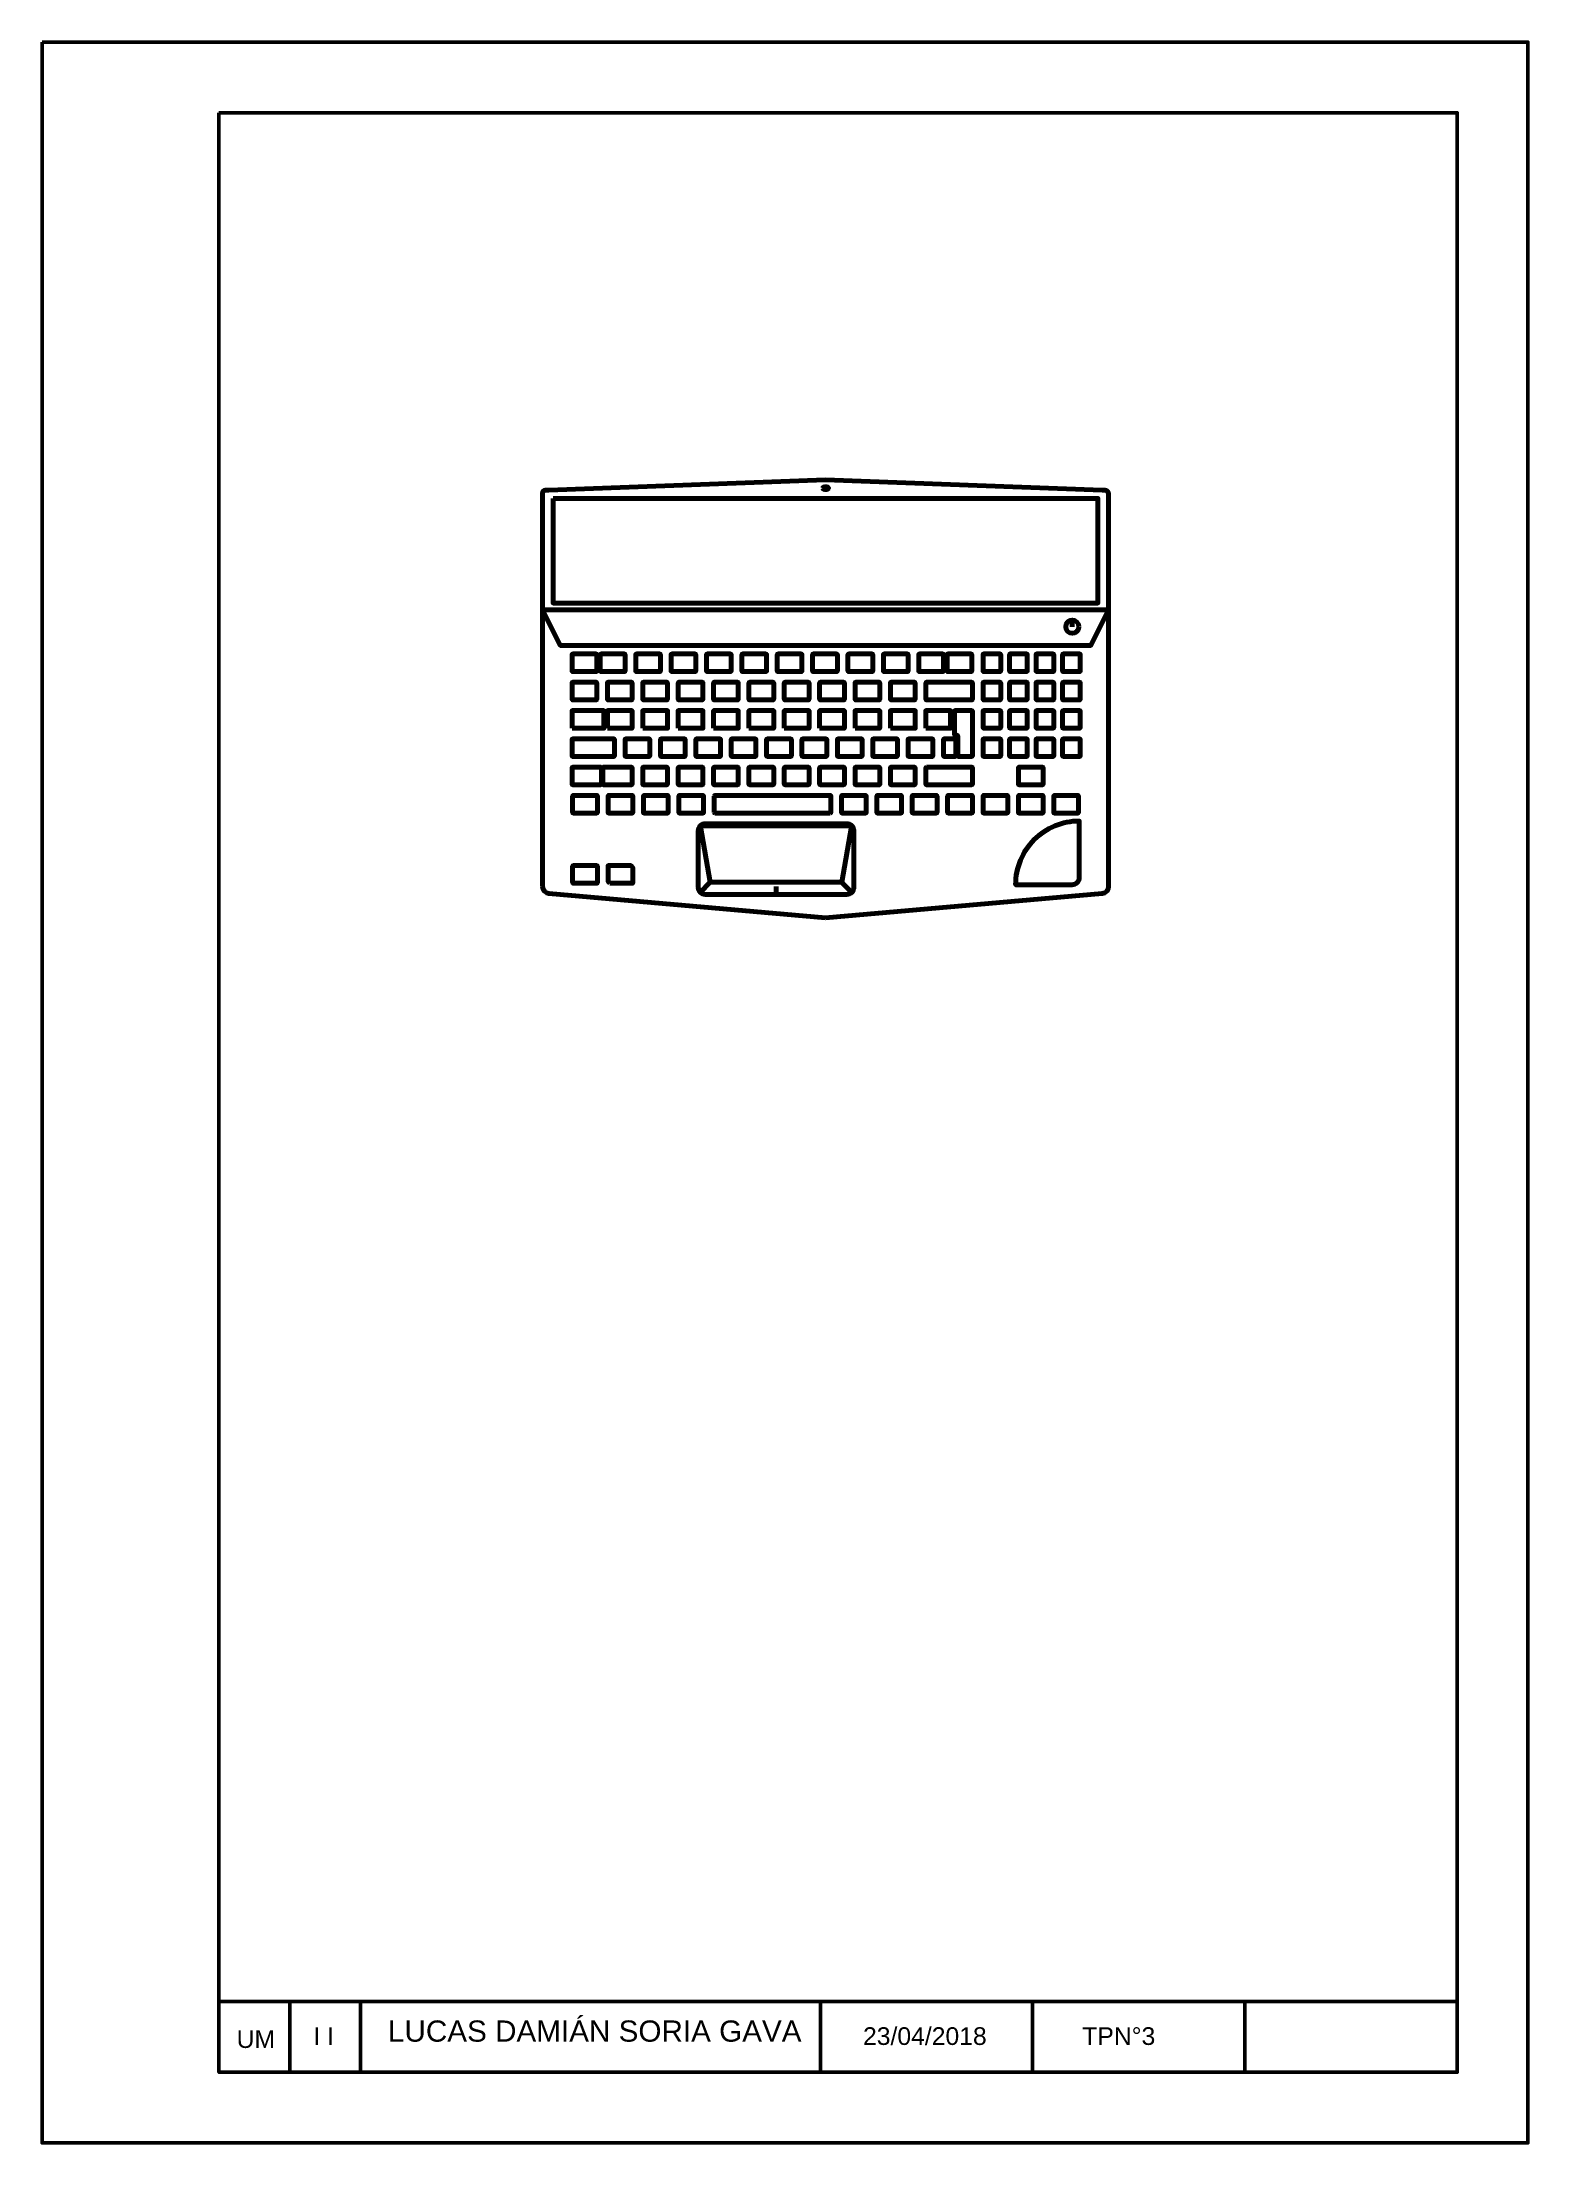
# Model space of a CAD drawing. Header units: millimetres. Extents: x 387 to 3597, y 224 to 521.
# Drawn here: x 1887 to 2097, y 223.8 to 520.8 of the extents above; entities that cross this region are included whole.
import ezdxf

# ---------------------------------------------------------------- set-up
doc = ezdxf.new("R2010")
doc.units = ezdxf.units.MM
doc.layers.get('0').update_dxf_attribs({"lineweight": 100})
doc.layers.add('Hoja', color=2, linetype='Continuous', lineweight=50)
doc.styles.get("Standard").update_dxf_attribs({"font": 'arial.ttf'})

msp = doc.modelspace()

# ---------------------------------------------------------------- texts
at = {"layer": 'Hoja', "insert": (1935.839, 241.078), "char_height": 3, "attachment_point": 1}
msp.add_mtext_dynamic_manual_height_columns('LUCAS DAMIÁN SORIA GAVA', width=105, gutter_width=12.5, heights=[0], dxfattribs=at)
at = {"layer": 'Hoja', "ltscale": 0.4, "char_height": 2.5, "attachment_point": 1}
for s, width, insert in [('UM', 10, (1914.45, 239.694)), ('I I', 10, (1925.289, 240.102)), ('23/04/2018', 30, (2002.977, 240.118)), ('TPN°3 ', 30, (2033.958, 240.118))]:
    msp.add_mtext_dynamic_manual_height_columns(s, width=width, gutter_width=12.5, heights=[0], dxfattribs=dict(at, insert=insert))

# ---------------------------------------------------------------- linework, layer by layer
at = {"ltscale": 0.4}
for p, q in [((2037.683, 440.469), (1957.683, 440.469)), ((1957.683, 440.469), (1957.683, 401.386)), ((2037.683, 401.386), (2037.683, 440.469)), ((1981.941, 411.855), (1981.941, 414.155)), ((1982.041, 414.255), (1998.335, 414.255)), ((1998.435, 414.155), (1998.435, 411.855)), ((1998.335, 411.755), (1982.041, 411.755)), ((1990.683, 400.255), (1990.683, 401.401)), ((1958.596, 400.39), (1997.683, 396.97)), ((2036.77, 400.39), (1997.683, 396.97))]:
    msp.add_line(p, q, dxfattribs=at)
for points in [[(1957.683, 440.469), (2037.683, 440.469), (2037.683, 456.893, 0.4037002), (2037.201, 457.392), (2036.77, 457.408), (1997.683, 458.853), (1958.596, 457.408), (1958.083, 457.408, 0.4179233), (1957.683, 457.003), (1957.683, 456.987), (1957.683, 440.469)], [(1961.949, 431.754), (1965.249, 431.754, 0.4142136), (1965.349, 431.854), (1965.349, 434.154, 0.4142136), (1965.249, 434.254), (1961.949, 434.254, 0.4142136), (1961.849, 434.154), (1961.849, 431.854, 0.4142136)], [(1965.949, 431.754), (1969.249, 431.754, 0.4142136), (1969.349, 431.854), (1969.349, 434.154, 0.4142136), (1969.249, 434.254), (1965.949, 434.254, 0.4142136), (1965.849, 434.154), (1965.849, 431.854, 0.4142136)], [(1970.949, 431.754), (1974.249, 431.754, 0.4142136), (1974.349, 431.854), (1974.349, 434.154, 0.4142136), (1974.249, 434.254), (1970.949, 434.254, 0.4142136), (1970.849, 434.154), (1970.849, 431.854, 0.4142136)], [(1975.949, 431.754), (1979.249, 431.754, 0.4142136), (1979.349, 431.854), (1979.349, 434.154, 0.4142136), (1979.249, 434.254), (1975.949, 434.254, 0.4142136), (1975.849, 434.154), (1975.849, 431.854, 0.4142136)], [(1980.949, 431.754), (1984.249, 431.754, 0.4142136), (1984.349, 431.854), (1984.349, 434.154, 0.4142136), (1984.249, 434.254), (1980.949, 434.254, 0.4142136), (1980.849, 434.154), (1980.849, 431.854, 0.4142136)], [(1985.949, 431.754), (1989.249, 431.754, 0.4142136), (1989.349, 431.854), (1989.349, 434.154, 0.4142136), (1989.249, 434.254), (1985.949, 434.254, 0.4142136), (1985.849, 434.154), (1985.849, 431.854, 0.4142136)], [(1995.949, 431.754), (1999.249, 431.754, 0.4142136), (1999.349, 431.854), (1999.349, 434.154, 0.4142136), (1999.249, 434.254), (1995.949, 434.254, 0.4142136), (1995.849, 434.154), (1995.849, 431.854, 0.4142136)], [(2000.949, 431.754), (2004.249, 431.754, 0.4142136), (2004.349, 431.854), (2004.349, 434.154, 0.4142136), (2004.249, 434.254), (2000.949, 434.254, 0.4142136), (2000.849, 434.154), (2000.849, 431.854, 0.4142136)], [(2005.949, 431.754), (2009.249, 431.754, 0.4142136), (2009.349, 431.854), (2009.349, 434.154, 0.4142136), (2009.249, 434.254), (2005.949, 434.254, 0.4142136), (2005.849, 434.154), (2005.849, 431.854, 0.4142136)], [(2010.949, 431.754), (2014.249, 431.754, 0.4142136), (2014.349, 431.854), (2014.349, 434.154, 0.4142136), (2014.249, 434.254), (2010.949, 434.254, 0.4142136), (2010.849, 434.154), (2010.849, 431.854, 0.4142136)], [(2014.949, 431.754), (2018.249, 431.754, 0.4142136), (2018.349, 431.854), (2018.349, 434.154, 0.4142136), (2018.249, 434.254), (2014.949, 434.254, 0.4142136), (2014.849, 434.154), (2014.849, 431.854, 0.4142136)], [(2020.033, 431.755), (2022.333, 431.755, 0.4142136), (2022.433, 431.855), (2022.433, 434.155, 0.4142136), (2022.333, 434.255), (2020.033, 434.255, 0.4142136), (2019.933, 434.155), (2019.933, 431.855, 0.4142136)], [(2023.783, 431.755), (2026.083, 431.755, 0.4142136), (2026.183, 431.855), (2026.183, 434.155, 0.4142136), (2026.083, 434.255), (2023.783, 434.255, 0.4142136), (2023.683, 434.155), (2023.683, 431.855, 0.4142136)], [(2027.533, 431.755), (2029.833, 431.755, 0.4142136), (2029.933, 431.855), (2029.933, 434.155, 0.4142136), (2029.833, 434.255), (2027.533, 434.255, 0.4142136), (2027.433, 434.155), (2027.433, 431.855, 0.4142136)], [(2031.283, 431.755), (2033.583, 431.755, 0.4142136), (2033.683, 431.855), (2033.683, 434.155, 0.4142136), (2033.583, 434.255), (2031.283, 434.255, 0.4142136), (2031.183, 434.155), (2031.183, 431.855, 0.4142136)], [(1961.949, 427.754), (1965.249, 427.754, 0.4142136), (1965.349, 427.854), (1965.349, 430.154, 0.4142136), (1965.249, 430.254), (1961.949, 430.254, 0.4142136), (1961.849, 430.154), (1961.849, 427.854, 0.4142136)], [(1966.949, 427.754), (1970.249, 427.754, 0.4142136), (1970.349, 427.854), (1970.349, 430.154, 0.4142136), (1970.249, 430.254), (1966.949, 430.254, 0.4142136), (1966.849, 430.154), (1966.849, 427.854, 0.4142136)], [(1971.949, 427.754), (1975.249, 427.754, 0.4142136), (1975.349, 427.854), (1975.349, 430.154, 0.4142136), (1975.249, 430.254), (1971.949, 430.254, 0.4142136), (1971.849, 430.154), (1971.849, 427.854, 0.4142136)], [(1976.949, 427.754), (1980.249, 427.754, 0.4142136), (1980.349, 427.854), (1980.349, 430.154, 0.4142136), (1980.249, 430.254), (1976.949, 430.254, 0.4142136), (1976.849, 430.154), (1976.849, 427.854, 0.4142136)], [(1981.949, 427.754), (1985.249, 427.754, 0.4142136), (1985.349, 427.854), (1985.349, 430.154, 0.4142136), (1985.249, 430.254), (1981.949, 430.254, 0.4142136), (1981.849, 430.154), (1981.849, 427.854, 0.4142136)], [(1986.949, 427.754), (1990.249, 427.754, 0.4142136), (1990.349, 427.854), (1990.349, 430.154, 0.4142136), (1990.249, 430.254), (1986.949, 430.254, 0.4142136), (1986.849, 430.154), (1986.849, 427.854, 0.4142136)], [(1996.949, 427.754), (2000.249, 427.754, 0.4142136), (2000.349, 427.854), (2000.349, 430.154, 0.4142136), (2000.249, 430.254), (1996.949, 430.254, 0.4142136), (1996.849, 430.154), (1996.849, 427.854, 0.4142136)], [(2001.949, 427.754), (2005.249, 427.754, 0.4142136), (2005.349, 427.854), (2005.349, 430.154, 0.4142136), (2005.249, 430.254), (2001.949, 430.254, 0.4142136), (2001.849, 430.154), (2001.849, 427.854, 0.4142136)], [(2006.949, 427.754), (2010.249, 427.754, 0.4142136), (2010.349, 427.854), (2010.349, 430.154, 0.4142136), (2010.249, 430.254), (2006.949, 430.254, 0.4142136), (2006.849, 430.154), (2006.849, 427.854, 0.4142136)], [(2011.949, 427.754), (2018.333, 427.754, 0.4142136), (2018.433, 427.854), (2018.433, 430.154, 0.4142136), (2018.333, 430.254), (2011.949, 430.254, 0.4142136), (2011.849, 430.154), (2011.849, 427.854, 0.4142136)], [(2020.033, 427.755), (2022.333, 427.755, 0.4142136), (2022.433, 427.855), (2022.433, 430.155, 0.4142136), (2022.333, 430.255), (2020.033, 430.255, 0.4142136), (2019.933, 430.155), (2019.933, 427.855, 0.4142136)], [(2023.783, 427.755), (2026.083, 427.755, 0.4142136), (2026.183, 427.855), (2026.183, 430.155, 0.4142136), (2026.083, 430.255), (2023.783, 430.255, 0.4142136), (2023.683, 430.155), (2023.683, 427.855, 0.4142136)], [(2027.533, 427.755), (2029.833, 427.755, 0.4142136), (2029.933, 427.855), (2029.933, 430.155, 0.4142136), (2029.833, 430.255), (2027.533, 430.255, 0.4142136), (2027.433, 430.155), (2027.433, 427.855, 0.4142136)], [(2031.283, 427.755), (2033.583, 427.755, 0.4142136), (2033.683, 427.855), (2033.683, 430.155, 0.4142136), (2033.583, 430.255), (2031.283, 430.255, 0.4142136), (2031.183, 430.155), (2031.183, 427.855, 0.4142136)], [(2016.001, 426.255), (2018.333, 426.255, -0.4142136), (2018.433, 426.155), (2018.433, 419.855, -0.4142136), (2018.333, 419.755), (2016.469, 419.755, -0.4142136), (2016.369, 419.855), (2016.369, 422.655, 0.4142136), (2016.269, 422.755), (2016.001, 422.755, -0.4142136), (2015.901, 422.855), (2015.901, 426.155, -0.4142136)], [(2020.033, 423.755), (2022.333, 423.755, 0.4142136), (2022.433, 423.855), (2022.433, 426.155, 0.4142136), (2022.333, 426.255), (2020.033, 426.255, 0.4142136), (2019.933, 426.155), (2019.933, 423.855, 0.4142136)], [(2023.783, 423.755), (2026.083, 423.755, 0.4142136), (2026.183, 423.855), (2026.183, 426.155, 0.4142136), (2026.083, 426.255), (2023.783, 426.255, 0.4142136), (2023.683, 426.155), (2023.683, 423.855, 0.4142136)], [(2027.533, 423.755), (2029.833, 423.755, 0.4142136), (2029.933, 423.855), (2029.933, 426.155, 0.4142136), (2029.833, 426.255), (2027.533, 426.255, 0.4142136), (2027.433, 426.155), (2027.433, 423.855, 0.4142136)], [(2031.283, 423.755), (2033.583, 423.755, 0.4142136), (2033.683, 423.855), (2033.683, 426.155, 0.4142136), (2033.583, 426.255), (2031.283, 426.255, 0.4142136), (2031.183, 426.155), (2031.183, 423.855, 0.4142136)], [(1961.949, 422.254), (1967.749, 422.254, -0.4142136), (1967.849, 422.154), (1967.849, 419.854, -0.4142136), (1967.749, 419.754), (1961.949, 419.754, -0.4142136), (1961.849, 419.854), (1961.849, 422.154, -0.4142136)], [(1969.449, 419.754), (1972.749, 419.754, 0.4142136), (1972.849, 419.854), (1972.849, 422.154, 0.4142136), (1972.749, 422.254), (1969.449, 422.254, 0.4142136), (1969.349, 422.154), (1969.349, 419.854, 0.4142136)], [(1974.449, 419.754), (1977.749, 419.754, 0.4142136), (1977.849, 419.854), (1977.849, 422.154, 0.4142136), (1977.749, 422.254), (1974.449, 422.254, 0.4142136), (1974.349, 422.154), (1974.349, 419.854, 0.4142136)], [(1979.449, 419.754), (1982.749, 419.754, 0.4142136), (1982.849, 419.854), (1982.849, 422.154, 0.4142136), (1982.749, 422.254), (1979.449, 422.254, 0.4142136), (1979.349, 422.154), (1979.349, 419.854, 0.4142136)], [(1984.449, 419.754), (1987.749, 419.754, 0.4142136), (1987.849, 419.854), (1987.849, 422.154, 0.4142136), (1987.749, 422.254), (1984.449, 422.254, 0.4142136), (1984.349, 422.154), (1984.349, 419.854, 0.4142136)], [(1989.449, 419.754), (1992.749, 419.754, 0.4142136), (1992.849, 419.854), (1992.849, 422.154, 0.4142136), (1992.749, 422.254), (1989.449, 422.254, 0.4142136), (1989.349, 422.154), (1989.349, 419.854, 0.4142136)], [(1994.449, 419.754), (1997.749, 419.754, 0.4142136), (1997.849, 419.854), (1997.849, 422.154, 0.4142136), (1997.749, 422.254), (1994.449, 422.254, 0.4142136), (1994.349, 422.154), (1994.349, 419.854, 0.4142136)], [(1999.449, 419.754), (2002.749, 419.754, 0.4142136), (2002.849, 419.854), (2002.849, 422.154, 0.4142136), (2002.749, 422.254), (1999.449, 422.254, 0.4142136), (1999.349, 422.154), (1999.349, 419.854, 0.4142136)], [(2004.449, 419.754), (2007.749, 419.754, 0.4142136), (2007.849, 419.854), (2007.849, 422.154, 0.4142136), (2007.749, 422.254), (2004.449, 422.254, 0.4142136), (2004.349, 422.154), (2004.349, 419.854, 0.4142136)], [(2009.449, 419.754), (2012.749, 419.754, 0.4142136), (2012.849, 419.854), (2012.849, 422.154, 0.4142136), (2012.749, 422.254), (2009.449, 422.254, 0.4142136), (2009.349, 422.154), (2009.349, 419.854, 0.4142136)], [(2014.449, 419.754), (2015.999, 419.754, 0.4142136), (2016.099, 419.854), (2016.099, 422.154, 0.4142136), (2015.999, 422.254), (2014.449, 422.254, 0.4142136), (2014.349, 422.154), (2014.349, 419.854, 0.4142136)], [(2020.033, 419.755), (2022.333, 419.755, 0.4142136), (2022.433, 419.855), (2022.433, 422.155, 0.4142136), (2022.333, 422.255), (2020.033, 422.255, 0.4142136), (2019.933, 422.155), (2019.933, 419.855, 0.4142136)], [(2023.783, 419.755), (2026.083, 419.755, 0.4142136), (2026.183, 419.855), (2026.183, 422.155, 0.4142136), (2026.083, 422.255), (2023.783, 422.255, 0.4142136), (2023.683, 422.155), (2023.683, 419.855, 0.4142136)], [(2027.533, 419.755), (2029.833, 419.755, 0.4142136), (2029.933, 419.855), (2029.933, 422.155, 0.4142136), (2029.833, 422.255), (2027.533, 422.255, 0.4142136), (2027.433, 422.155), (2027.433, 419.855, 0.4142136)], [(2031.283, 419.755), (2033.583, 419.755, 0.4142136), (2033.683, 419.855), (2033.683, 422.155, 0.4142136), (2033.583, 422.255), (2031.283, 422.255, 0.4142136), (2031.183, 422.155), (2031.183, 419.855, 0.4142136)], [(1961.949, 418.254), (1965.9, 418.254, -0.4142136), (1966, 418.154), (1966, 415.854, -0.4142136), (1965.9, 415.754), (1961.949, 415.754, -0.4142136), (1961.849, 415.854), (1961.849, 418.154, -0.4142136)], [(1970.249, 415.754), (1966.299, 415.754, -0.4142136), (1966.199, 415.854), (1966.199, 418.154, -0.4142136), (1966.299, 418.254), (1970.249, 418.254, -0.4142136), (1970.349, 418.154), (1970.349, 415.854, -0.4142136)], [(1971.949, 415.754), (1975.249, 415.754, 0.4142136), (1975.349, 415.854), (1975.349, 418.154, 0.4142136), (1975.249, 418.254), (1971.949, 418.254, 0.4142136), (1971.849, 418.154), (1971.849, 415.854, 0.4142136)], [(1976.949, 415.754), (1980.249, 415.754, 0.4142136), (1980.349, 415.854), (1980.349, 418.154, 0.4142136), (1980.249, 418.254), (1976.949, 418.254, 0.4142136), (1976.849, 418.154), (1976.849, 415.854, 0.4142136)], [(1981.949, 415.754), (1985.249, 415.754, 0.4142136), (1985.349, 415.854), (1985.349, 418.154, 0.4142136), (1985.249, 418.254), (1981.949, 418.254, 0.4142136), (1981.849, 418.154), (1981.849, 415.854, 0.4142136)], [(1986.949, 415.754), (1990.249, 415.754, 0.4142136), (1990.349, 415.854), (1990.349, 418.154, 0.4142136), (1990.249, 418.254), (1986.949, 418.254, 0.4142136), (1986.849, 418.154), (1986.849, 415.854, 0.4142136)], [(1991.949, 415.754), (1995.249, 415.754, 0.4142136), (1995.349, 415.854), (1995.349, 418.154, 0.4142136), (1995.249, 418.254), (1991.949, 418.254, 0.4142136), (1991.849, 418.154), (1991.849, 415.854, 0.4142136)], [(2001.949, 415.754), (2005.349, 415.754), (2005.349, 418.154, 0.4142136), (2005.249, 418.254), (2001.949, 418.254, 0.4142136), (2001.849, 418.154), (2001.849, 415.854, 0.4142136)], [(2006.949, 415.754), (2010.249, 415.754, 0.4142136), (2010.349, 415.854), (2010.349, 418.154, 0.4142136), (2010.249, 418.254), (2006.949, 418.254, 0.4142136), (2006.849, 418.154), (2006.849, 415.854, 0.4142136)], [(2011.949, 418.254), (2018.333, 418.255, -0.4142602), (2018.433, 418.155), (2018.433, 415.855, -0.4142136), (2018.333, 415.755), (2011.949, 415.755, -0.4142136), (2011.849, 415.855), (2011.849, 418.154, -0.4141669)], [(2025.033, 415.755), (2028.333, 415.755, 0.4142136), (2028.433, 415.855), (2028.433, 418.155, 0.4142136), (2028.333, 418.255), (2025.033, 418.255, 0.4142136), (2024.933, 418.155), (2024.933, 415.855, 0.4142136)], [(1962.041, 411.755), (1965.341, 411.755, 0.4142136), (1965.441, 411.855), (1965.441, 414.155, 0.4142136), (1965.341, 414.255), (1962.041, 414.255, 0.4142136), (1961.941, 414.155), (1961.941, 411.855, 0.4142136)], [(1967.041, 411.755), (1970.341, 411.755, 0.4142136), (1970.441, 411.855), (1970.441, 414.155, 0.4142136), (1970.341, 414.255), (1967.041, 414.255, 0.4142136), (1966.941, 414.155), (1966.941, 411.855, 0.4142136)], [(1972.041, 411.755), (1975.341, 411.755, 0.4142136), (1975.441, 411.855), (1975.441, 414.155, 0.4142136), (1975.341, 414.255), (1972.041, 414.255, 0.4142136), (1971.941, 414.155), (1971.941, 411.855, 0.4142136)], [(1977.041, 411.755), (1980.341, 411.755, 0.4142136), (1980.441, 411.855), (1980.441, 414.155, 0.4142136), (1980.341, 414.255), (1977.041, 414.255, 0.4142136), (1976.941, 414.155), (1976.941, 411.855, 0.4142136)], [(2000.033, 411.755), (2003.333, 411.755, 0.4142136), (2003.433, 411.855), (2003.433, 414.155, 0.4142136), (2003.333, 414.255), (2000.033, 414.255, 0.4142136), (1999.933, 414.155), (1999.933, 411.855, 0.4142136)], [(2005.033, 411.755), (2008.333, 411.755, 0.4142136), (2008.433, 411.855), (2008.433, 414.155, 0.4142136), (2008.333, 414.255), (2005.033, 414.255, 0.4142136), (2004.933, 414.155), (2004.933, 411.855, 0.4142136)], [(2010.033, 411.755), (2013.333, 411.755, 0.4142136), (2013.433, 411.855), (2013.433, 414.155, 0.4142136), (2013.333, 414.255), (2010.033, 414.255, 0.4142136), (2009.933, 414.155), (2009.933, 411.855, 0.4142136)], [(2015.033, 411.755), (2018.333, 411.755, 0.4142136), (2018.433, 411.855), (2018.433, 414.155, 0.4142136), (2018.333, 414.255), (2015.033, 414.255, 0.4142136), (2014.933, 414.155), (2014.933, 411.855, 0.4142136)], [(2020.033, 411.755), (2023.333, 411.755, 0.4142136), (2023.433, 411.855), (2023.433, 414.155, 0.4142136), (2023.333, 414.255), (2020.033, 414.255, 0.4142136), (2019.933, 414.155), (2019.933, 411.855, 0.4142136)], [(2025.033, 411.755), (2028.333, 411.755, 0.4142136), (2028.433, 411.855), (2028.433, 414.155, 0.4142136), (2028.333, 414.255), (2025.033, 414.255, 0.4142136), (2024.933, 414.155), (2024.933, 411.855, 0.4142136)], [(2030.033, 411.755), (2033.333, 411.755, 0.4142136), (2033.433, 411.855), (2033.433, 414.155, 0.4142136), (2033.333, 414.255), (2030.033, 414.255, 0.4142136), (2029.933, 414.155), (2029.933, 411.855, 0.4142136)], [(1980.683, 410.255, 0.4142136), (1979.683, 409.255), (1979.683, 401.255, 0.4142136), (1980.683, 400.255), (2000.683, 400.255, 0.4142136), (2001.683, 401.255), (2001.683, 409.255, 0.4142136), (2000.683, 410.255)], [(2033.541, 410.638), (2033.541, 410.638), (2033.541, 402.638, -0.4142136), (2032.541, 401.638), (2024.541, 401.638), (2024.541, 401.638, -0.4142136)], [(1962.041, 401.837), (1965.341, 401.837, 0.4142136), (1965.441, 401.937), (1965.441, 404.237, 0.4142136), (1965.341, 404.337), (1962.041, 404.337, 0.4142136), (1961.941, 404.237), (1961.941, 401.937, 0.4142136)]]:
    msp.add_lwpolyline(points, format="xyb", close=True, dxfattribs=at)
for points in [[(1959.183, 456.24), (2036.183, 456.24), (2036.183, 441.449), (1959.183, 441.449)], [(1957.683, 440.469), (1960.183, 435.469), (2035.183, 435.469), (2037.683, 440.469)], [(1961.849, 423.754), (1966.349, 423.754), (1966.349, 426.254), (1961.849, 426.254)], [(1966.849, 423.754), (1970.349, 423.754), (1970.349, 426.254), (1966.849, 426.254)], [(1971.849, 423.754), (1975.349, 423.754), (1975.349, 426.254), (1971.849, 426.254)], [(1976.849, 423.754), (1980.349, 423.754), (1980.349, 426.254), (1976.849, 426.254)], [(1981.849, 423.754), (1985.349, 423.754), (1985.349, 426.254), (1981.849, 426.254)], [(1986.849, 423.754), (1990.349, 423.754), (1990.349, 426.254), (1986.849, 426.254)], [(1991.849, 423.754), (1995.349, 423.754), (1995.349, 426.254), (1991.849, 426.254)], [(1996.849, 423.754), (2000.349, 423.754), (2000.349, 426.254), (1996.849, 426.254)], [(1996.849, 423.754), (2000.349, 423.754), (2000.349, 426.254), (1996.849, 426.254)], [(2001.849, 423.754), (2005.349, 423.754), (2005.349, 426.254), (2001.849, 426.254)], [(2006.849, 423.755), (2010.349, 423.755), (2010.349, 426.255), (2006.849, 426.255)], [(2011.849, 423.753), (2015.349, 423.753), (2015.349, 426.253), (2011.849, 426.253)], [(1967.191, 401.837), (1970.441, 401.837), (1970.441, 404.087), (1970.191, 404.337), (1966.941, 404.337), (1966.941, 402.087)]]:
    msp.add_lwpolyline(points, close=True, dxfattribs=at)
for points in [[(2032.548, 438.105), (2032.548, 439.036)], [(2001.39, 400.548), (2000.081, 401.857), (1999.965, 401.974)]]:
    msp.add_lwpolyline(points, dxfattribs=at)
for points in [[(1990.949, 434.254, 0.4142136), (1990.849, 434.154), (1990.849, 431.854, 0.4142136), (1990.949, 431.754), (1994.249, 431.754, 0.4142136), (1994.349, 431.854), (1994.349, 434.154, 0.4142136), (1994.249, 434.254), (1990.949, 434.254)], [(1995.349, 430.154, 0.4142136), (1995.249, 430.254), (1991.949, 430.254, 0.4142136), (1991.849, 430.154), (1991.849, 427.854, 0.4142136), (1991.949, 427.754), (1995.249, 427.754, 0.4142136), (1995.349, 427.854), (1995.349, 430.154)], [(1996.949, 418.254, 0.4142136), (1996.849, 418.154), (1996.849, 415.854, 0.4142136), (1996.949, 415.754), (2000.249, 415.754, 0.4142136), (2000.349, 415.854), (2000.349, 418.154, 0.4142136), (2000.249, 418.254), (1996.949, 418.254)], [(1981.379, 401.974), (1979.997, 409.845, -0.4660844), (1980.095, 409.963), (2001.271, 409.963, -0.4669441), (2001.369, 409.845), (1999.965, 401.974), (1981.379, 401.974), (1979.976, 400.548)]]:
    msp.add_lwpolyline(points, format="xyb", dxfattribs=at)
msp.add_circle((2032.548, 438.105), 0.932, dxfattribs=at)
for centre, radius, start, end in [((1982.041, 414.155), 0.1, 90, 180), ((1998.335, 414.155), 0.1, 0, 90), ((1982.041, 411.855), 0.1, 180, 270), ((1998.335, 411.855), 0.1, 270, 0), ((1958.683, 401.386), 1, 180, 265), ((2036.683, 401.386), 1, 275, 0)]:
    msp.add_arc(centre, radius, start, end, dxfattribs=at)
msp.add_ellipse((1997.683, 457.691), major_axis=(-0.432, 0), ratio=0.4222821, dxfattribs=at)
at = {"layer": 'Hoja'}
for p, q in [((1911.95, 243.759), (2086.95, 243.759)), ((1921.95, 243.759), (1921.95, 233.759)), ((2026.95, 243.759), (2026.95, 233.759)), ((2056.95, 243.759), (2056.95, 233.759))]:
    msp.add_line(p, q, dxfattribs=at)
at = {"layer": 'Hoja', "ltscale": 0.4}
for p, q in [((1931.95, 243.759), (1931.95, 233.759)), ((1996.95, 243.759), (1996.95, 233.759))]:
    msp.add_line(p, q, dxfattribs=at)
at = {"layer": 'Hoja'}
for points in [[(1886.95, 520.759), (2096.95, 520.759), (2096.95, 223.759), (1886.95, 223.759)], [(1911.95, 510.759), (2086.95, 510.759), (2086.95, 233.759), (1911.95, 233.759)]]:
    msp.add_lwpolyline(points, close=True, dxfattribs=at)

msp.set_redraw_order([(e.dxf.handle, doc.entitydb.next_handle()) for e in msp.query("TEXT MTEXT ATTDEF DIMENSION ARC_DIMENSION")])  # texts and dimensions are drawn at this point

doc.saveas('drawing.dxf')
